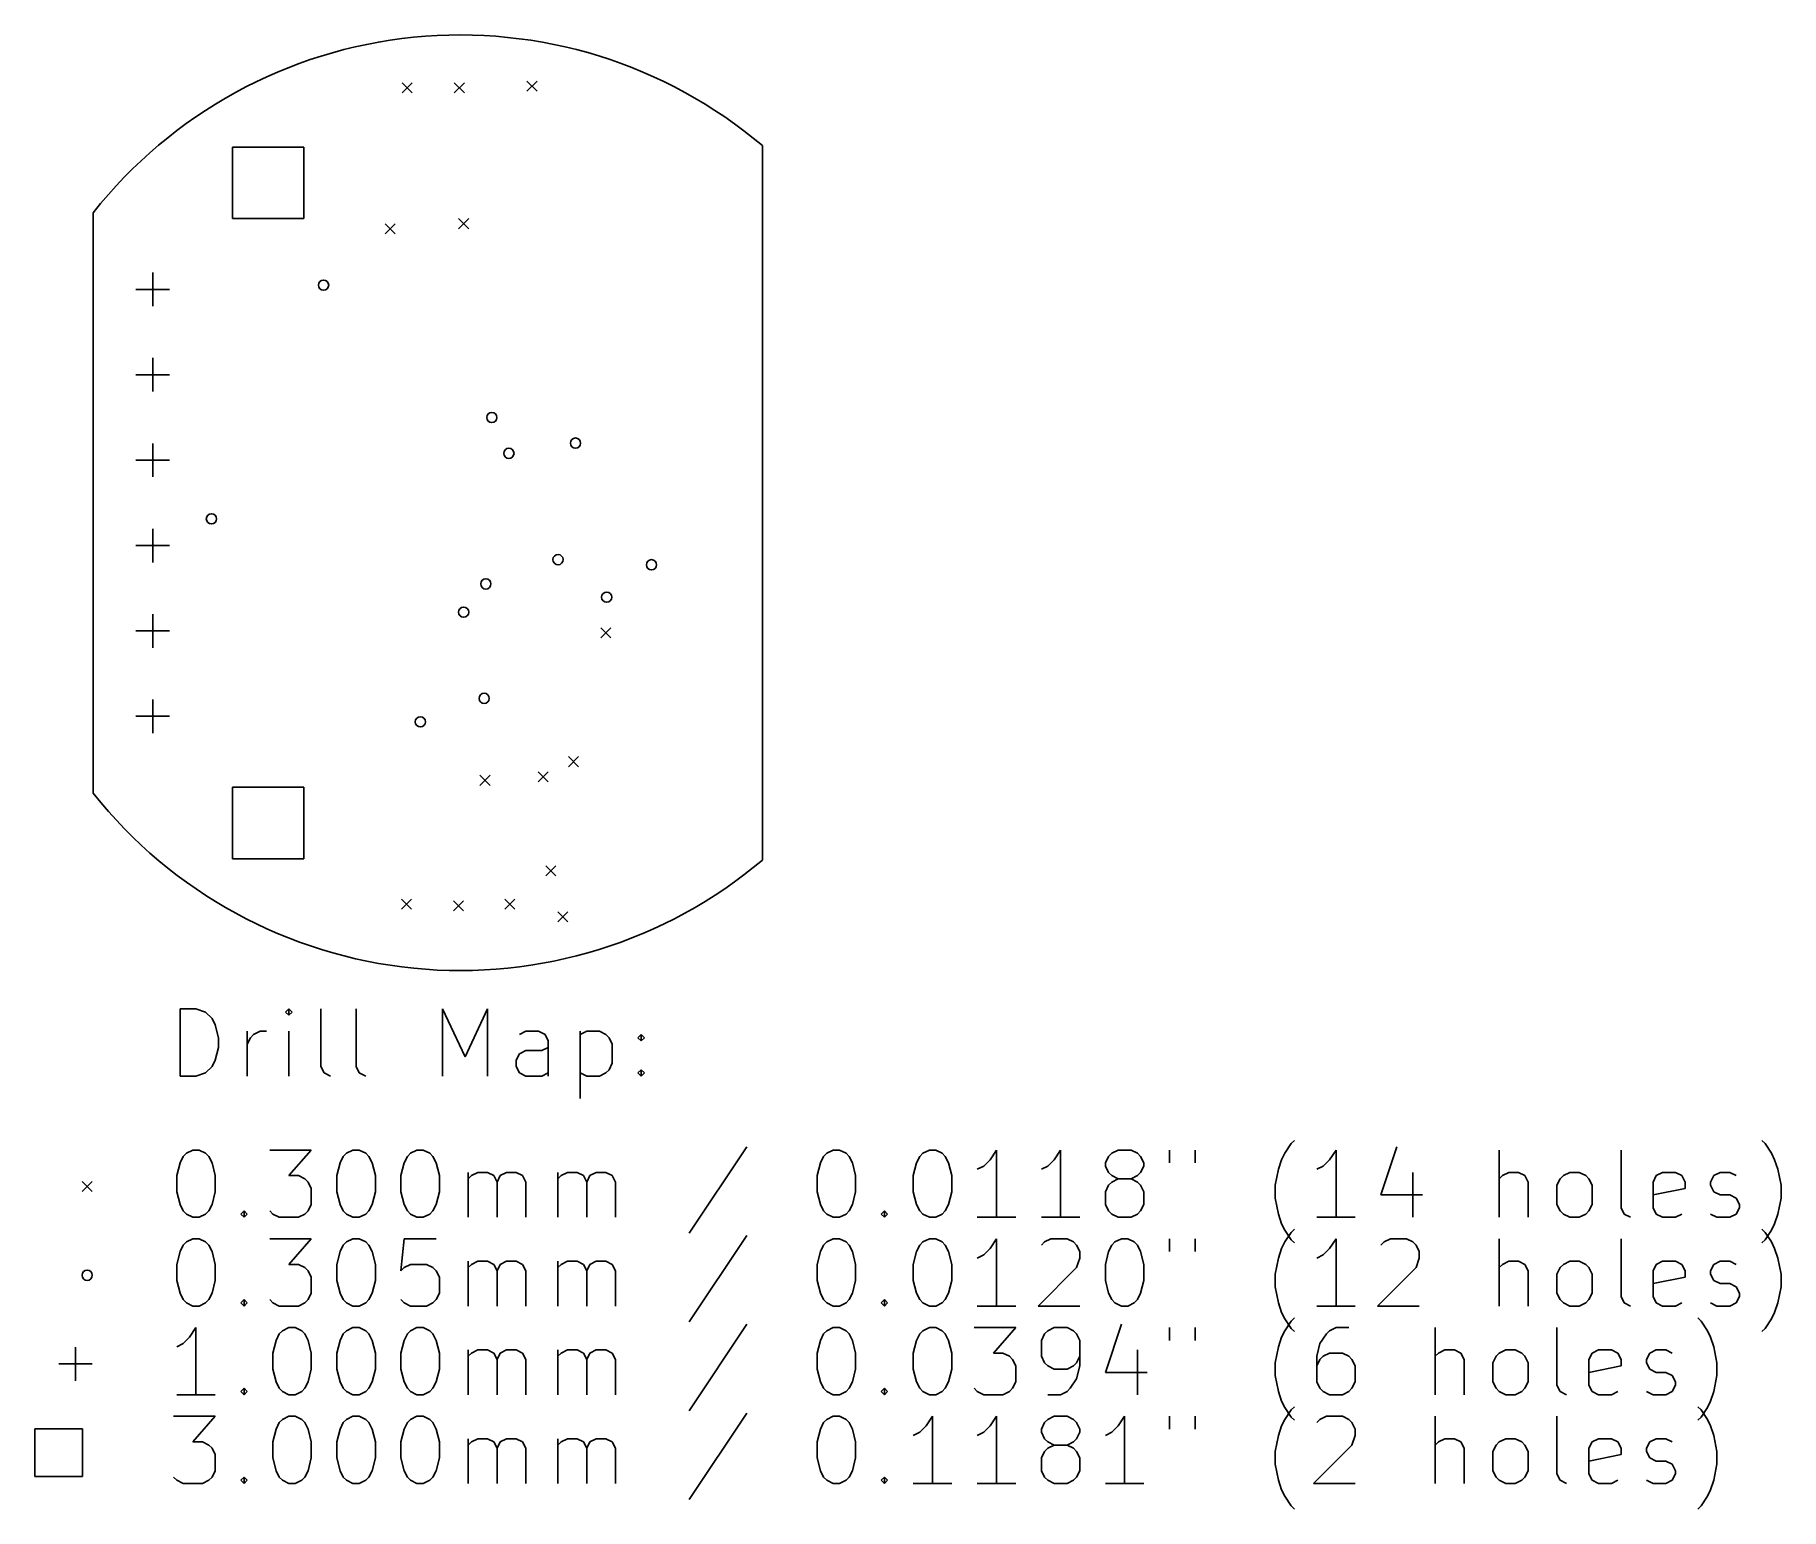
# Model space of a CAD drawing. Extents: x 8.58 to 10.62, y -6.04 to -4.32.
import ezdxf

# ---------------------------------------------------------------- set-up
doc = ezdxf.new("R2010")
doc.units = 0
doc.header["$MEASUREMENT"] = 0
doc.layers.add('BLACK', color=7, linetype='CONTINUOUS')

msp = doc.modelspace()

# ---------------------------------------------------------------- linework, layer by layer
at = {"layer": 'BLACK', "linetype": 'CONTINUOUS'}
for p, q in [((9.0091, -4.3731), (9.0209, -4.3849)), ((9.0209, -4.3731), (9.0091, -4.3849)), ((9.0701, -4.3731), (9.0819, -4.3849)), ((9.0819, -4.3731), (9.0701, -4.3849)), ((9.1551, -4.3711), (9.1669, -4.3829)), ((9.1669, -4.3711), (9.1551, -4.3829)), ((8.8938, -4.4482), (8.8102, -4.4482)), ((8.8102, -4.4482), (8.8102, -4.5318)), ((8.8938, -4.5318), (8.8938, -4.4482)), ((9.4308, -4.4465), (9.4308, -5.2835)), ((8.6472, -4.5252), (8.6473, -5.2052)), ((8.8102, -4.5318), (8.8938, -4.5318)), ((8.9891, -4.5381), (9.0009, -4.5499)), ((9.0009, -4.5381), (8.9891, -4.5499)), ((9.0751, -4.5321), (9.0869, -4.5439)), ((9.0869, -4.5321), (9.0751, -4.5439)), ((8.717, -4.5953), (8.717, -4.6347)), ((8.6973, -4.615), (8.7367, -4.615)), ((8.717, -4.6953), (8.717, -4.7347)), ((8.6973, -4.715), (8.7367, -4.715)), ((8.717, -4.7953), (8.717, -4.8347)), ((8.6973, -4.815), (8.7367, -4.815)), ((8.717, -4.8953), (8.717, -4.9347)), ((8.6973, -4.915), (8.7367, -4.915)), ((8.717, -4.9953), (8.717, -5.0347)), ((8.6973, -5.015), (8.7367, -5.015)), ((9.2415, -5.0115), (9.2533, -5.0233)), ((9.2533, -5.0115), (9.2415, -5.0233)), ((8.717, -5.0953), (8.717, -5.1347)), ((8.6973, -5.115), (8.7367, -5.115)), ((9.2037, -5.1623), (9.2155, -5.1741)), ((9.2155, -5.1623), (9.2037, -5.1741)), ((9.1001, -5.1841), (9.1119, -5.1959)), ((9.1119, -5.1841), (9.1001, -5.1959)), ((9.1681, -5.1801), (9.1799, -5.1919)), ((9.1799, -5.1801), (9.1681, -5.1919)), ((8.8938, -5.1982), (8.8102, -5.1982)), ((8.8102, -5.1982), (8.8102, -5.2818)), ((8.8938, -5.2818), (8.8938, -5.1982)), ((8.8102, -5.2818), (8.8938, -5.2818)), ((9.1771, -5.2901), (9.1889, -5.3019)), ((9.1889, -5.2901), (9.1771, -5.3019)), ((9.0081, -5.3291), (9.0199, -5.3409)), ((9.0199, -5.3291), (9.0081, -5.3409)), ((9.0691, -5.3311), (9.0809, -5.3429)), ((9.0809, -5.3311), (9.0691, -5.3429)), ((9.1291, -5.3291), (9.1409, -5.3409)), ((9.1409, -5.3291), (9.1291, -5.3409)), ((9.1911, -5.3441), (9.2029, -5.3559)), ((9.2029, -5.3441), (9.1911, -5.3559)), ((8.7489, -5.5365), (8.7489, -5.4578)), ((8.7489, -5.4578), (8.7676, -5.4578)), ((8.7676, -5.4578), (8.7789, -5.4615)), ((8.8764, -5.4578), (8.8726, -5.4615)), ((8.8801, -5.4615), (8.8764, -5.4578)), ((8.8764, -5.4578), (8.8764, -5.4653)), ((8.9139, -5.5253), (8.9139, -5.4578)), ((8.9551, -5.5253), (8.9551, -5.4578)), ((9.0563, -5.5365), (9.0563, -5.4578)), ((9.0563, -5.4578), (9.0826, -5.514)), ((9.0826, -5.514), (9.1088, -5.4578)), ((9.1088, -5.4578), (9.1088, -5.5365)), ((8.7789, -5.4615), (8.7864, -5.469)), ((8.7864, -5.469), (8.7901, -5.4765)), ((8.7901, -5.4765), (8.7939, -5.4915)), ((8.8726, -5.4615), (8.8764, -5.4653)), ((8.8764, -5.4653), (8.8801, -5.4615)), ((8.7939, -5.4915), (8.7939, -5.5028)), ((8.8276, -5.5365), (8.8276, -5.484)), ((8.8276, -5.499), (8.8314, -5.4915)), ((8.8314, -5.4915), (8.8351, -5.4878)), ((8.8351, -5.4878), (8.8426, -5.484)), ((8.8426, -5.484), (8.8501, -5.484)), ((8.8764, -5.5365), (8.8764, -5.484)), ((9.1538, -5.484), (9.1463, -5.4878)), ((9.1688, -5.484), (9.1538, -5.484)), ((9.1763, -5.4878), (9.1688, -5.484)), ((9.1801, -5.4953), (9.1763, -5.4878)), ((9.1801, -5.5365), (9.1801, -5.4953)), ((9.2176, -5.484), (9.2176, -5.5628)), ((9.2176, -5.4878), (9.2251, -5.484)), ((9.2251, -5.484), (9.2401, -5.484)), ((9.2401, -5.484), (9.2476, -5.4878)), ((9.2476, -5.4878), (9.2513, -5.4915)), ((9.2513, -5.4915), (9.2551, -5.499)), ((9.2551, -5.499), (9.2551, -5.5215)), ((9.2851, -5.4915), (9.2888, -5.4878)), ((9.2888, -5.4953), (9.2851, -5.4915)), ((9.2888, -5.4878), (9.2926, -5.4915)), ((9.2888, -5.4878), (9.2888, -5.4953)), ((9.2926, -5.4915), (9.2888, -5.4953)), ((8.7901, -5.5178), (8.7864, -5.5253)), ((8.7939, -5.5028), (8.7901, -5.5178)), ((9.1426, -5.5178), (9.1463, -5.5103)), ((9.1426, -5.5253), (9.1426, -5.5178)), ((9.1463, -5.5103), (9.1538, -5.5065)), ((9.1538, -5.5065), (9.1726, -5.5065)), ((9.1726, -5.5065), (9.1801, -5.5028)), ((8.7676, -5.5365), (8.7489, -5.5365)), ((8.7789, -5.5328), (8.7676, -5.5365)), ((8.7864, -5.5253), (8.7789, -5.5328)), ((8.9176, -5.5328), (8.9139, -5.5253)), ((8.9251, -5.5365), (8.9176, -5.5328)), ((8.9588, -5.5328), (8.9551, -5.5253)), ((8.9663, -5.5365), (8.9588, -5.5328)), ((9.1463, -5.5328), (9.1426, -5.5253)), ((9.1538, -5.5365), (9.1463, -5.5328)), ((9.1726, -5.5365), (9.1538, -5.5365)), ((9.1801, -5.5328), (9.1726, -5.5365)), ((9.2251, -5.5365), (9.2176, -5.5328)), ((9.2401, -5.5365), (9.2251, -5.5365)), ((9.2476, -5.5328), (9.2401, -5.5365)), ((9.2513, -5.529), (9.2476, -5.5328)), ((9.2551, -5.5215), (9.2513, -5.529)), ((9.2851, -5.5328), (9.2888, -5.529)), ((9.2888, -5.5365), (9.2851, -5.5328)), ((9.2888, -5.529), (9.2926, -5.5328)), ((9.2888, -5.529), (9.2888, -5.5365)), ((9.2926, -5.5328), (9.2888, -5.5365)), ((9.4125, -5.6194), (9.345, -5.7206)), ((10.0425, -5.6269), (10.05, -5.6156)), ((10.05, -5.6156), (10.0537, -5.6119)), ((10.1737, -5.6194), (10.1549, -5.6756)), ((10.6049, -5.6156), (10.6011, -5.6119)), ((10.6124, -5.6269), (10.6049, -5.6156)), ((8.7451, -5.6531), (8.7489, -5.6381)), ((8.7489, -5.6381), (8.7526, -5.6306)), ((8.7526, -5.6306), (8.7564, -5.6269)), ((8.7564, -5.6269), (8.7639, -5.6231)), ((8.7639, -5.6231), (8.7714, -5.6231)), ((8.7714, -5.6231), (8.7789, -5.6269)), ((8.7789, -5.6269), (8.7826, -5.6306)), ((8.7826, -5.6306), (8.7864, -5.6381)), ((8.7864, -5.6381), (8.7901, -5.6531)), ((8.8539, -5.6231), (8.9026, -5.6231)), ((8.9026, -5.6231), (8.8764, -5.6531)), ((8.9326, -5.6531), (8.9364, -5.6381)), ((8.9364, -5.6381), (8.9401, -5.6306)), ((8.9401, -5.6306), (8.9438, -5.6269)), ((8.9438, -5.6269), (8.9513, -5.6231)), ((8.9513, -5.6231), (8.9588, -5.6231)), ((8.9588, -5.6231), (8.9663, -5.6269)), ((8.9663, -5.6269), (8.9701, -5.6306)), ((8.9701, -5.6306), (8.9738, -5.6381)), ((8.9738, -5.6381), (8.9776, -5.6531)), ((9.0076, -5.6531), (9.0113, -5.6381)), ((9.0113, -5.6381), (9.0151, -5.6306)), ((9.0151, -5.6306), (9.0188, -5.6269)), ((9.0188, -5.6269), (9.0263, -5.6231)), ((9.0263, -5.6231), (9.0338, -5.6231)), ((9.0338, -5.6231), (9.0413, -5.6269)), ((9.0413, -5.6269), (9.0451, -5.6306)), ((9.0451, -5.6306), (9.0488, -5.6381)), ((9.0488, -5.6381), (9.0526, -5.6531)), ((9.495, -5.6531), (9.4988, -5.6381)), ((9.4988, -5.6381), (9.5025, -5.6306)), ((9.5025, -5.6306), (9.5063, -5.6269)), ((9.5063, -5.6269), (9.5138, -5.6231)), ((9.5138, -5.6231), (9.5213, -5.6231)), ((9.5213, -5.6231), (9.5288, -5.6269)), ((9.5288, -5.6269), (9.5325, -5.6306)), ((9.5325, -5.6306), (9.5363, -5.6381)), ((9.5363, -5.6381), (9.54, -5.6531)), ((9.6075, -5.6531), (9.6113, -5.6381)), ((9.6113, -5.6381), (9.615, -5.6306)), ((9.615, -5.6306), (9.6188, -5.6269)), ((9.6188, -5.6269), (9.6263, -5.6231)), ((9.6263, -5.6231), (9.6338, -5.6231)), ((9.6338, -5.6231), (9.6413, -5.6269)), ((9.6413, -5.6269), (9.645, -5.6306)), ((9.645, -5.6306), (9.6488, -5.6381)), ((9.6488, -5.6381), (9.6525, -5.6531)), ((9.69, -5.6419), (9.6825, -5.6456)), ((9.6975, -5.6344), (9.69, -5.6419)), ((9.705, -5.6231), (9.6975, -5.6344)), ((9.705, -5.7019), (9.705, -5.6231)), ((9.765, -5.6419), (9.7575, -5.6456)), ((9.7725, -5.6344), (9.765, -5.6419)), ((9.78, -5.6231), (9.7725, -5.6344)), ((9.78, -5.7019), (9.78, -5.6231)), ((9.8325, -5.6381), (9.8362, -5.6306)), ((9.8325, -5.6419), (9.8325, -5.6381)), ((9.8362, -5.6494), (9.8325, -5.6419)), ((9.8362, -5.6306), (9.84, -5.6269)), ((9.84, -5.6269), (9.8475, -5.6231)), ((9.8475, -5.6231), (9.8625, -5.6231)), ((9.8625, -5.6231), (9.87, -5.6269)), ((9.87, -5.6269), (9.8737, -5.6306)), ((9.8737, -5.6306), (9.8775, -5.6381)), ((9.8775, -5.6419), (9.8737, -5.6494)), ((9.8775, -5.6381), (9.8775, -5.6419)), ((9.9075, -5.6231), (9.9075, -5.6381)), ((9.9375, -5.6231), (9.9375, -5.6381)), ((10.035, -5.6456), (10.0387, -5.6344)), ((10.0387, -5.6344), (10.0425, -5.6269)), ((10.0875, -5.6419), (10.08, -5.6456)), ((10.095, -5.6344), (10.0875, -5.6419)), ((10.1025, -5.6231), (10.095, -5.6344)), ((10.1025, -5.7019), (10.1025, -5.6231)), ((10.2937, -5.7019), (10.2937, -5.6231)), ((10.4362, -5.6906), (10.4362, -5.6231)), ((10.6161, -5.6344), (10.6124, -5.6269)), ((10.6199, -5.6456), (10.6161, -5.6344)), ((8.6344, -5.6599), (8.6462, -5.6717)), ((8.6462, -5.6599), (8.6344, -5.6717)), ((8.7451, -5.6719), (8.7451, -5.6531)), ((8.7901, -5.6531), (8.7901, -5.6719)), ((8.8764, -5.6531), (8.8876, -5.6531)), ((8.8876, -5.6531), (8.8951, -5.6569)), ((8.8951, -5.6569), (8.8989, -5.6606)), ((8.8989, -5.6606), (8.9026, -5.6681)), ((8.9326, -5.6719), (8.9326, -5.6531)), ((8.9776, -5.6531), (8.9776, -5.6719)), ((9.0076, -5.6719), (9.0076, -5.6531)), ((9.0526, -5.6531), (9.0526, -5.6719)), ((9.0863, -5.7019), (9.0863, -5.6494)), ((9.0863, -5.6569), (9.0901, -5.6531)), ((9.0901, -5.6531), (9.0976, -5.6494)), ((9.0976, -5.6494), (9.1088, -5.6494)), ((9.1088, -5.6494), (9.1163, -5.6531)), ((9.1163, -5.6531), (9.1201, -5.6606)), ((9.1201, -5.6606), (9.1238, -5.6531)), ((9.1201, -5.6606), (9.1201, -5.7019)), ((9.1238, -5.6531), (9.1313, -5.6494)), ((9.1313, -5.6494), (9.1426, -5.6494)), ((9.1426, -5.6494), (9.1501, -5.6531)), ((9.1501, -5.6531), (9.1538, -5.6606)), ((9.1538, -5.6606), (9.1538, -5.7019)), ((9.1913, -5.7019), (9.1913, -5.6494)), ((9.1913, -5.6569), (9.1951, -5.6531)), ((9.1951, -5.6531), (9.2026, -5.6494)), ((9.2026, -5.6494), (9.2138, -5.6494)), ((9.2138, -5.6494), (9.2213, -5.6531)), ((9.2213, -5.6531), (9.2251, -5.6606)), ((9.2251, -5.6606), (9.2288, -5.6531)), ((9.2251, -5.6606), (9.2251, -5.7019)), ((9.2288, -5.6531), (9.2363, -5.6494)), ((9.2363, -5.6494), (9.2476, -5.6494)), ((9.2476, -5.6494), (9.2551, -5.6531)), ((9.2551, -5.6531), (9.2588, -5.6606)), ((9.2588, -5.6606), (9.2588, -5.7019)), ((9.495, -5.6719), (9.495, -5.6531)), ((9.54, -5.6531), (9.54, -5.6719)), ((9.6075, -5.6719), (9.6075, -5.6531)), ((9.6525, -5.6531), (9.6525, -5.6719)), ((9.84, -5.6531), (9.8362, -5.6494)), ((9.84, -5.6606), (9.8362, -5.6644)), ((9.8475, -5.6569), (9.84, -5.6531)), ((9.8475, -5.6569), (9.84, -5.6606)), ((9.8625, -5.6569), (9.8475, -5.6569)), ((9.87, -5.6531), (9.8625, -5.6569)), ((9.87, -5.6606), (9.8625, -5.6569)), ((9.8737, -5.6494), (9.87, -5.6531)), ((9.8737, -5.6644), (9.87, -5.6606)), ((10.0312, -5.6644), (10.035, -5.6456)), ((10.1924, -5.6494), (10.1924, -5.7019)), ((10.2974, -5.6531), (10.2937, -5.6569)), ((10.3049, -5.6494), (10.2974, -5.6531)), ((10.3162, -5.6494), (10.3049, -5.6494)), ((10.3237, -5.6531), (10.3162, -5.6494)), ((10.3274, -5.6606), (10.3237, -5.6531)), ((10.3274, -5.7019), (10.3274, -5.6606)), ((10.3612, -5.6644), (10.3649, -5.6569)), ((10.3649, -5.6569), (10.3687, -5.6531)), ((10.3687, -5.6531), (10.3762, -5.6494)), ((10.3762, -5.6494), (10.3874, -5.6494)), ((10.3874, -5.6494), (10.3949, -5.6531)), ((10.3949, -5.6531), (10.3987, -5.6569)), ((10.3987, -5.6569), (10.4024, -5.6644)), ((10.4737, -5.6606), (10.4774, -5.6531)), ((10.4737, -5.6906), (10.4737, -5.6606)), ((10.4774, -5.6531), (10.4849, -5.6494)), ((10.4849, -5.6494), (10.4999, -5.6494)), ((10.4999, -5.6494), (10.5074, -5.6531)), ((10.5074, -5.6531), (10.5112, -5.6606)), ((10.5112, -5.6606), (10.5112, -5.6681)), ((10.5411, -5.6606), (10.5449, -5.6531)), ((10.5411, -5.6644), (10.5411, -5.6606)), ((10.5449, -5.6531), (10.5524, -5.6494)), ((10.5524, -5.6494), (10.5636, -5.6494)), ((10.5636, -5.6494), (10.5711, -5.6531)), ((10.6236, -5.6644), (10.6199, -5.6456)), ((8.7489, -5.6869), (8.7451, -5.6719)), ((8.7901, -5.6719), (8.7864, -5.6869)), ((8.9026, -5.6681), (8.9026, -5.6869)), ((8.9364, -5.6869), (8.9326, -5.6719)), ((8.9776, -5.6719), (8.9738, -5.6869)), ((9.0113, -5.6869), (9.0076, -5.6719)), ((9.0526, -5.6719), (9.0488, -5.6869)), ((9.4988, -5.6869), (9.495, -5.6719)), ((9.54, -5.6719), (9.5363, -5.6869)), ((9.6113, -5.6869), (9.6075, -5.6719)), ((9.6525, -5.6719), (9.6488, -5.6869)), ((9.8362, -5.6644), (9.8325, -5.6719)), ((9.8325, -5.6719), (9.8325, -5.6869)), ((9.8775, -5.6719), (9.8737, -5.6644)), ((9.8775, -5.6869), (9.8775, -5.6719)), ((10.0312, -5.6794), (10.0312, -5.6644)), ((10.035, -5.6981), (10.0312, -5.6794)), ((10.1549, -5.6756), (10.2037, -5.6756)), ((10.3612, -5.6869), (10.3612, -5.6644)), ((10.4024, -5.6644), (10.4024, -5.6869)), ((10.5112, -5.6681), (10.4737, -5.6756)), ((10.5449, -5.6719), (10.5411, -5.6644)), ((10.5524, -5.6756), (10.5449, -5.6719)), ((10.5636, -5.6756), (10.5524, -5.6756)), ((10.5711, -5.6794), (10.5636, -5.6756)), ((10.5749, -5.6869), (10.5711, -5.6794)), ((10.6199, -5.6981), (10.6236, -5.6794)), ((10.6236, -5.6794), (10.6236, -5.6644)), ((8.7526, -5.6944), (8.7489, -5.6869)), ((8.7564, -5.6981), (8.7526, -5.6944)), ((8.7639, -5.7019), (8.7564, -5.6981)), ((8.7714, -5.7019), (8.7639, -5.7019)), ((8.7789, -5.6981), (8.7714, -5.7019)), ((8.7826, -5.6944), (8.7789, -5.6981)), ((8.7864, -5.6869), (8.7826, -5.6944)), ((8.8201, -5.6981), (8.8239, -5.6944)), ((8.8239, -5.7019), (8.8201, -5.6981)), ((8.8239, -5.6944), (8.8276, -5.6981)), ((8.8239, -5.6944), (8.8239, -5.7019)), ((8.8276, -5.6981), (8.8239, -5.7019)), ((8.8576, -5.6981), (8.8539, -5.6944)), ((8.8651, -5.7019), (8.8576, -5.6981)), ((8.8876, -5.7019), (8.8651, -5.7019)), ((8.8951, -5.6981), (8.8876, -5.7019)), ((8.8989, -5.6944), (8.8951, -5.6981)), ((8.9026, -5.6869), (8.8989, -5.6944)), ((8.9401, -5.6944), (8.9364, -5.6869)), ((8.9438, -5.6981), (8.9401, -5.6944)), ((8.9513, -5.7019), (8.9438, -5.6981)), ((8.9588, -5.7019), (8.9513, -5.7019)), ((8.9663, -5.6981), (8.9588, -5.7019)), ((8.9701, -5.6944), (8.9663, -5.6981)), ((8.9738, -5.6869), (8.9701, -5.6944)), ((9.0151, -5.6944), (9.0113, -5.6869)), ((9.0188, -5.6981), (9.0151, -5.6944)), ((9.0263, -5.7019), (9.0188, -5.6981)), ((9.0338, -5.7019), (9.0263, -5.7019)), ((9.0413, -5.6981), (9.0338, -5.7019)), ((9.0451, -5.6944), (9.0413, -5.6981)), ((9.0488, -5.6869), (9.0451, -5.6944)), ((9.5025, -5.6944), (9.4988, -5.6869)), ((9.5063, -5.6981), (9.5025, -5.6944)), ((9.5138, -5.7019), (9.5063, -5.6981)), ((9.5213, -5.7019), (9.5138, -5.7019)), ((9.5288, -5.6981), (9.5213, -5.7019)), ((9.5325, -5.6944), (9.5288, -5.6981)), ((9.5363, -5.6869), (9.5325, -5.6944)), ((9.57, -5.6981), (9.5738, -5.6944)), ((9.5738, -5.7019), (9.57, -5.6981)), ((9.5738, -5.6944), (9.5775, -5.6981)), ((9.5738, -5.6944), (9.5738, -5.7019)), ((9.5775, -5.6981), (9.5738, -5.7019)), ((9.615, -5.6944), (9.6113, -5.6869)), ((9.6188, -5.6981), (9.615, -5.6944)), ((9.6263, -5.7019), (9.6188, -5.6981)), ((9.6338, -5.7019), (9.6263, -5.7019)), ((9.6413, -5.6981), (9.6338, -5.7019)), ((9.645, -5.6944), (9.6413, -5.6981)), ((9.6488, -5.6869), (9.645, -5.6944)), ((9.7275, -5.7019), (9.6825, -5.7019)), ((9.8025, -5.7019), (9.7575, -5.7019)), ((9.8325, -5.6869), (9.8362, -5.6944)), ((9.8362, -5.6944), (9.84, -5.6981)), ((9.84, -5.6981), (9.8475, -5.7019)), ((9.8475, -5.7019), (9.8625, -5.7019)), ((9.8625, -5.7019), (9.87, -5.6981)), ((9.87, -5.6981), (9.8737, -5.6944)), ((9.8737, -5.6944), (9.8775, -5.6869)), ((10.0387, -5.7094), (10.035, -5.6981)), ((10.125, -5.7019), (10.08, -5.7019)), ((10.3649, -5.6944), (10.3612, -5.6869)), ((10.3687, -5.6981), (10.3649, -5.6944)), ((10.3762, -5.7019), (10.3687, -5.6981)), ((10.3874, -5.7019), (10.3762, -5.7019)), ((10.3949, -5.6981), (10.3874, -5.7019)), ((10.3987, -5.6944), (10.3949, -5.6981)), ((10.4024, -5.6869), (10.3987, -5.6944)), ((10.4399, -5.6981), (10.4362, -5.6906)), ((10.4474, -5.7019), (10.4399, -5.6981)), ((10.4774, -5.6981), (10.4737, -5.6906)), ((10.4849, -5.7019), (10.4774, -5.6981)), ((10.4999, -5.7019), (10.4849, -5.7019)), ((10.5074, -5.6981), (10.4999, -5.7019)), ((10.5411, -5.6981), (10.5486, -5.7019)), ((10.5486, -5.7019), (10.5636, -5.7019)), ((10.5636, -5.7019), (10.5711, -5.6981)), ((10.5711, -5.6981), (10.5749, -5.6906)), ((10.5749, -5.6906), (10.5749, -5.6869)), ((10.6161, -5.7094), (10.6199, -5.6981)), ((9.4125, -5.7233), (9.345, -5.8245)), ((10.0425, -5.7169), (10.0387, -5.7094)), ((10.05, -5.7281), (10.0425, -5.7169)), ((10.0425, -5.7308), (10.05, -5.7196)), ((10.05, -5.7196), (10.0537, -5.7158)), ((10.6049, -5.7196), (10.6011, -5.7158)), ((10.6049, -5.7281), (10.6124, -5.7169)), ((10.6124, -5.7308), (10.6049, -5.7196)), ((10.6124, -5.7169), (10.6161, -5.7094)), ((8.7451, -5.7571), (8.7489, -5.7421)), ((8.7489, -5.7421), (8.7526, -5.7346)), ((8.7526, -5.7346), (8.7564, -5.7308)), ((8.7564, -5.7308), (8.7639, -5.7271)), ((8.7639, -5.7271), (8.7714, -5.7271)), ((8.7714, -5.7271), (8.7789, -5.7308)), ((8.7789, -5.7308), (8.7826, -5.7346)), ((8.7826, -5.7346), (8.7864, -5.7421)), ((8.7864, -5.7421), (8.7901, -5.7571)), ((8.8539, -5.7271), (8.9026, -5.7271)), ((8.9026, -5.7271), (8.8764, -5.7571)), ((8.9326, -5.7571), (8.9364, -5.7421)), ((8.9364, -5.7421), (8.9401, -5.7346)), ((8.9401, -5.7346), (8.9438, -5.7308)), ((8.9438, -5.7308), (8.9513, -5.7271)), ((8.9513, -5.7271), (8.9588, -5.7271)), ((8.9588, -5.7271), (8.9663, -5.7308)), ((8.9663, -5.7308), (8.9701, -5.7346)), ((8.9701, -5.7346), (8.9738, -5.7421)), ((8.9738, -5.7421), (8.9776, -5.7571)), ((9.0113, -5.7271), (9.0076, -5.7646)), ((9.0488, -5.7271), (9.0113, -5.7271)), ((9.495, -5.7571), (9.4988, -5.7421)), ((9.4988, -5.7421), (9.5025, -5.7346)), ((9.5025, -5.7346), (9.5063, -5.7308)), ((9.5063, -5.7308), (9.5138, -5.7271)), ((9.5138, -5.7271), (9.5213, -5.7271)), ((9.5213, -5.7271), (9.5288, -5.7308)), ((9.5288, -5.7308), (9.5325, -5.7346)), ((9.5325, -5.7346), (9.5363, -5.7421)), ((9.5363, -5.7421), (9.54, -5.7571)), ((9.6075, -5.7571), (9.6113, -5.7421)), ((9.6113, -5.7421), (9.615, -5.7346)), ((9.615, -5.7346), (9.6188, -5.7308)), ((9.6188, -5.7308), (9.6263, -5.7271)), ((9.6263, -5.7271), (9.6338, -5.7271)), ((9.6338, -5.7271), (9.6413, -5.7308)), ((9.6413, -5.7308), (9.645, -5.7346)), ((9.645, -5.7346), (9.6488, -5.7421)), ((9.6488, -5.7421), (9.6525, -5.7571)), ((9.6975, -5.7383), (9.69, -5.7458)), ((9.705, -5.7271), (9.6975, -5.7383)), ((9.705, -5.8058), (9.705, -5.7271)), ((9.7575, -5.7346), (9.7612, -5.7308)), ((9.7612, -5.7308), (9.7687, -5.7271)), ((9.7687, -5.7271), (9.7875, -5.7271)), ((9.7875, -5.7271), (9.795, -5.7308)), ((9.795, -5.7308), (9.7987, -5.7346)), ((9.7987, -5.7346), (9.8025, -5.7421)), ((9.8025, -5.7421), (9.8025, -5.7496)), ((9.8325, -5.7571), (9.8362, -5.7421)), ((9.8362, -5.7421), (9.84, -5.7346)), ((9.84, -5.7346), (9.8437, -5.7308)), ((9.8437, -5.7308), (9.8512, -5.7271)), ((9.8512, -5.7271), (9.8587, -5.7271)), ((9.8587, -5.7271), (9.8662, -5.7308)), ((9.8662, -5.7308), (9.87, -5.7346)), ((9.87, -5.7346), (9.8737, -5.7421)), ((9.8737, -5.7421), (9.8775, -5.7571)), ((9.9075, -5.7271), (9.9075, -5.7421)), ((9.9375, -5.7271), (9.9375, -5.7421)), ((10.035, -5.7496), (10.0387, -5.7383)), ((10.0387, -5.7383), (10.0425, -5.7308)), ((10.0537, -5.7319), (10.05, -5.7281)), ((10.095, -5.7383), (10.0875, -5.7458)), ((10.1025, -5.7271), (10.095, -5.7383)), ((10.1025, -5.8058), (10.1025, -5.7271)), ((10.1549, -5.7346), (10.1587, -5.7308)), ((10.1587, -5.7308), (10.1662, -5.7271)), ((10.1662, -5.7271), (10.1849, -5.7271)), ((10.1849, -5.7271), (10.1924, -5.7308)), ((10.1924, -5.7308), (10.1962, -5.7346)), ((10.1962, -5.7346), (10.1999, -5.7421)), ((10.1999, -5.7421), (10.1999, -5.7496)), ((10.2937, -5.8058), (10.2937, -5.7271)), ((10.4362, -5.7945), (10.4362, -5.7271)), ((10.6011, -5.7319), (10.6049, -5.7281)), ((10.6161, -5.7383), (10.6124, -5.7308)), ((10.6199, -5.7496), (10.6161, -5.7383)), ((8.7451, -5.7758), (8.7451, -5.7571)), ((8.7901, -5.7571), (8.7901, -5.7758)), ((8.8764, -5.7571), (8.8876, -5.7571)), ((8.8876, -5.7571), (8.8951, -5.7608)), ((8.8951, -5.7608), (8.8989, -5.7646)), ((8.8989, -5.7646), (8.9026, -5.7721)), ((8.9326, -5.7758), (8.9326, -5.7571)), ((8.9776, -5.7571), (8.9776, -5.7758)), ((9.0076, -5.7646), (9.0113, -5.7608)), ((9.0113, -5.7608), (9.0188, -5.7571)), ((9.0188, -5.7571), (9.0376, -5.7571)), ((9.0376, -5.7571), (9.0451, -5.7608)), ((9.0451, -5.7608), (9.0488, -5.7646)), ((9.0488, -5.7646), (9.0526, -5.7721)), ((9.0863, -5.8058), (9.0863, -5.7533)), ((9.0863, -5.7608), (9.0901, -5.7571)), ((9.0901, -5.7571), (9.0976, -5.7533)), ((9.0976, -5.7533), (9.1088, -5.7533)), ((9.1088, -5.7533), (9.1163, -5.7571)), ((9.1163, -5.7571), (9.1201, -5.7646)), ((9.1201, -5.7646), (9.1238, -5.7571)), ((9.1201, -5.7646), (9.1201, -5.8058)), ((9.1238, -5.7571), (9.1313, -5.7533)), ((9.1313, -5.7533), (9.1426, -5.7533)), ((9.1426, -5.7533), (9.1501, -5.7571)), ((9.1501, -5.7571), (9.1538, -5.7646)), ((9.1538, -5.7646), (9.1538, -5.8058)), ((9.1913, -5.8058), (9.1913, -5.7533)), ((9.1913, -5.7608), (9.1951, -5.7571)), ((9.1951, -5.7571), (9.2026, -5.7533)), ((9.2026, -5.7533), (9.2138, -5.7533)), ((9.2138, -5.7533), (9.2213, -5.7571)), ((9.2213, -5.7571), (9.2251, -5.7646)), ((9.2251, -5.7646), (9.2288, -5.7571)), ((9.2251, -5.7646), (9.2251, -5.8058)), ((9.2288, -5.7571), (9.2363, -5.7533)), ((9.2363, -5.7533), (9.2476, -5.7533)), ((9.2476, -5.7533), (9.2551, -5.7571)), ((9.2551, -5.7571), (9.2588, -5.7646)), ((9.2588, -5.7646), (9.2588, -5.8058)), ((9.495, -5.7758), (9.495, -5.7571)), ((9.54, -5.7571), (9.54, -5.7758)), ((9.6075, -5.7758), (9.6075, -5.7571)), ((9.6525, -5.7571), (9.6525, -5.7758)), ((9.69, -5.7458), (9.6825, -5.7496)), ((9.7987, -5.7608), (9.7537, -5.8058)), ((9.8025, -5.7496), (9.7987, -5.7608)), ((9.8325, -5.7758), (9.8325, -5.7571)), ((9.8775, -5.7571), (9.8775, -5.7758)), ((10.0312, -5.7683), (10.035, -5.7496)), ((10.0875, -5.7458), (10.08, -5.7496)), ((10.1962, -5.7608), (10.1512, -5.8058)), ((10.1999, -5.7496), (10.1962, -5.7608)), ((10.2974, -5.7571), (10.2937, -5.7608)), ((10.3049, -5.7533), (10.2974, -5.7571)), ((10.3162, -5.7533), (10.3049, -5.7533)), ((10.3237, -5.7571), (10.3162, -5.7533)), ((10.3274, -5.7646), (10.3237, -5.7571)), ((10.3274, -5.8058), (10.3274, -5.7646)), ((10.3612, -5.7683), (10.3649, -5.7608)), ((10.3649, -5.7608), (10.3687, -5.7571)), ((10.3687, -5.7571), (10.3762, -5.7533)), ((10.3762, -5.7533), (10.3874, -5.7533)), ((10.3874, -5.7533), (10.3949, -5.7571)), ((10.3949, -5.7571), (10.3987, -5.7608)), ((10.3987, -5.7608), (10.4024, -5.7683)), ((10.4737, -5.7646), (10.4774, -5.7571)), ((10.4737, -5.7945), (10.4737, -5.7646)), ((10.4774, -5.7571), (10.4849, -5.7533)), ((10.4849, -5.7533), (10.4999, -5.7533)), ((10.4999, -5.7533), (10.5074, -5.7571)), ((10.5074, -5.7571), (10.5112, -5.7646)), ((10.5112, -5.7646), (10.5112, -5.7721)), ((10.5411, -5.7646), (10.5449, -5.7571)), ((10.5411, -5.7683), (10.5411, -5.7646)), ((10.5449, -5.7571), (10.5524, -5.7533)), ((10.5524, -5.7533), (10.5636, -5.7533)), ((10.5636, -5.7533), (10.5711, -5.7571)), ((10.6236, -5.7683), (10.6199, -5.7496)), ((8.7489, -5.7908), (8.7451, -5.7758)), ((8.7901, -5.7758), (8.7864, -5.7908)), ((8.9026, -5.7721), (8.9026, -5.7908)), ((8.9364, -5.7908), (8.9326, -5.7758)), ((8.9776, -5.7758), (8.9738, -5.7908)), ((9.0526, -5.7721), (9.0526, -5.7908)), ((9.4988, -5.7908), (9.495, -5.7758)), ((9.54, -5.7758), (9.5363, -5.7908)), ((9.6113, -5.7908), (9.6075, -5.7758)), ((9.6525, -5.7758), (9.6488, -5.7908)), ((9.8362, -5.7908), (9.8325, -5.7758)), ((9.8775, -5.7758), (9.8737, -5.7908)), ((10.0312, -5.7833), (10.0312, -5.7683)), ((10.035, -5.802), (10.0312, -5.7833)), ((10.3612, -5.7908), (10.3612, -5.7683)), ((10.4024, -5.7683), (10.4024, -5.7908)), ((10.5112, -5.7721), (10.4737, -5.7796)), ((10.5449, -5.7758), (10.5411, -5.7683)), ((10.5524, -5.7796), (10.5449, -5.7758)), ((10.5636, -5.7796), (10.5524, -5.7796)), ((10.5711, -5.7833), (10.5636, -5.7796)), ((10.5749, -5.7908), (10.5711, -5.7833)), ((10.6199, -5.802), (10.6236, -5.7833)), ((10.6236, -5.7833), (10.6236, -5.7683)), ((8.7526, -5.7983), (8.7489, -5.7908)), ((8.7564, -5.802), (8.7526, -5.7983)), ((8.7639, -5.8058), (8.7564, -5.802)), ((8.7714, -5.8058), (8.7639, -5.8058)), ((8.7789, -5.802), (8.7714, -5.8058)), ((8.7826, -5.7983), (8.7789, -5.802)), ((8.7864, -5.7908), (8.7826, -5.7983)), ((8.8201, -5.802), (8.8239, -5.7983)), ((8.8239, -5.8058), (8.8201, -5.802)), ((8.8239, -5.7983), (8.8276, -5.802)), ((8.8239, -5.7983), (8.8239, -5.8058)), ((8.8276, -5.802), (8.8239, -5.8058)), ((8.8576, -5.802), (8.8539, -5.7983)), ((8.8651, -5.8058), (8.8576, -5.802)), ((8.8876, -5.8058), (8.8651, -5.8058)), ((8.8951, -5.802), (8.8876, -5.8058)), ((8.8989, -5.7983), (8.8951, -5.802)), ((8.9026, -5.7908), (8.8989, -5.7983)), ((8.9401, -5.7983), (8.9364, -5.7908)), ((8.9438, -5.802), (8.9401, -5.7983)), ((8.9513, -5.8058), (8.9438, -5.802)), ((8.9588, -5.8058), (8.9513, -5.8058)), ((8.9663, -5.802), (8.9588, -5.8058)), ((8.9701, -5.7983), (8.9663, -5.802)), ((8.9738, -5.7908), (8.9701, -5.7983)), ((9.0113, -5.802), (9.0076, -5.7983)), ((9.0188, -5.8058), (9.0113, -5.802)), ((9.0376, -5.8058), (9.0188, -5.8058)), ((9.0451, -5.802), (9.0376, -5.8058)), ((9.0488, -5.7983), (9.0451, -5.802)), ((9.0526, -5.7908), (9.0488, -5.7983)), ((9.5025, -5.7983), (9.4988, -5.7908)), ((9.5063, -5.802), (9.5025, -5.7983)), ((9.5138, -5.8058), (9.5063, -5.802)), ((9.5213, -5.8058), (9.5138, -5.8058)), ((9.5288, -5.802), (9.5213, -5.8058)), ((9.5325, -5.7983), (9.5288, -5.802)), ((9.5363, -5.7908), (9.5325, -5.7983)), ((9.57, -5.802), (9.5738, -5.7983)), ((9.5738, -5.8058), (9.57, -5.802)), ((9.5738, -5.7983), (9.5775, -5.802)), ((9.5738, -5.7983), (9.5738, -5.8058)), ((9.5775, -5.802), (9.5738, -5.8058)), ((9.615, -5.7983), (9.6113, -5.7908)), ((9.6188, -5.802), (9.615, -5.7983)), ((9.6263, -5.8058), (9.6188, -5.802)), ((9.6338, -5.8058), (9.6263, -5.8058)), ((9.6413, -5.802), (9.6338, -5.8058)), ((9.645, -5.7983), (9.6413, -5.802)), ((9.6488, -5.7908), (9.645, -5.7983)), ((9.7275, -5.8058), (9.6825, -5.8058)), ((9.7537, -5.8058), (9.8025, -5.8058)), ((9.84, -5.7983), (9.8362, -5.7908)), ((9.8437, -5.802), (9.84, -5.7983)), ((9.8512, -5.8058), (9.8437, -5.802)), ((9.8587, -5.8058), (9.8512, -5.8058)), ((9.8662, -5.802), (9.8587, -5.8058)), ((9.87, -5.7983), (9.8662, -5.802)), ((9.8737, -5.7908), (9.87, -5.7983)), ((10.0387, -5.8133), (10.035, -5.802)), ((10.125, -5.8058), (10.08, -5.8058)), ((10.1512, -5.8058), (10.1999, -5.8058)), ((10.3649, -5.7983), (10.3612, -5.7908)), ((10.3687, -5.802), (10.3649, -5.7983)), ((10.3762, -5.8058), (10.3687, -5.802)), ((10.3874, -5.8058), (10.3762, -5.8058)), ((10.3949, -5.802), (10.3874, -5.8058)), ((10.3987, -5.7983), (10.3949, -5.802)), ((10.4024, -5.7908), (10.3987, -5.7983)), ((10.4399, -5.802), (10.4362, -5.7945)), ((10.4474, -5.8058), (10.4399, -5.802)), ((10.4774, -5.802), (10.4737, -5.7945)), ((10.4849, -5.8058), (10.4774, -5.802)), ((10.4999, -5.8058), (10.4849, -5.8058)), ((10.5074, -5.802), (10.4999, -5.8058)), ((10.5411, -5.802), (10.5486, -5.8058)), ((10.5486, -5.8058), (10.5636, -5.8058)), ((10.5636, -5.8058), (10.5711, -5.802)), ((10.5711, -5.802), (10.5749, -5.7945)), ((10.5749, -5.7945), (10.5749, -5.7908)), ((10.6161, -5.8133), (10.6199, -5.802)), ((10.0425, -5.8208), (10.0387, -5.8133)), ((10.05, -5.832), (10.0425, -5.8208)), ((10.0425, -5.8347), (10.05, -5.8235)), ((10.05, -5.8235), (10.0537, -5.8197)), ((10.5299, -5.8235), (10.5262, -5.8197)), ((10.5374, -5.8347), (10.5299, -5.8235)), ((10.6049, -5.832), (10.6124, -5.8208)), ((10.6124, -5.8208), (10.6161, -5.8133)), ((8.7601, -5.8422), (8.7526, -5.8497)), ((8.7676, -5.831), (8.7601, -5.8422)), ((8.7676, -5.9097), (8.7676, -5.831)), ((8.8576, -5.861), (8.8614, -5.846)), ((8.8614, -5.846), (8.8651, -5.8385)), ((8.8651, -5.8385), (8.8689, -5.8347)), ((8.8689, -5.8347), (8.8764, -5.831)), ((8.8764, -5.831), (8.8839, -5.831)), ((8.8839, -5.831), (8.8914, -5.8347)), ((8.8914, -5.8347), (8.8951, -5.8385)), ((8.8951, -5.8385), (8.8989, -5.846)), ((8.8989, -5.846), (8.9026, -5.861)), ((8.9326, -5.861), (8.9364, -5.846)), ((8.9364, -5.846), (8.9401, -5.8385)), ((8.9401, -5.8385), (8.9438, -5.8347)), ((8.9438, -5.8347), (8.9513, -5.831)), ((8.9513, -5.831), (8.9588, -5.831)), ((8.9588, -5.831), (8.9663, -5.8347)), ((8.9663, -5.8347), (8.9701, -5.8385)), ((8.9701, -5.8385), (8.9738, -5.846)), ((8.9738, -5.846), (8.9776, -5.861)), ((9.0076, -5.861), (9.0113, -5.846)), ((9.0113, -5.846), (9.0151, -5.8385)), ((9.0151, -5.8385), (9.0188, -5.8347)), ((9.0188, -5.8347), (9.0263, -5.831)), ((9.0263, -5.831), (9.0338, -5.831)), ((9.0338, -5.831), (9.0413, -5.8347)), ((9.0413, -5.8347), (9.0451, -5.8385)), ((9.0451, -5.8385), (9.0488, -5.846)), ((9.0488, -5.846), (9.0526, -5.861)), ((9.4125, -5.8272), (9.345, -5.9285)), ((9.495, -5.861), (9.4988, -5.846)), ((9.4988, -5.846), (9.5025, -5.8385)), ((9.5025, -5.8385), (9.5063, -5.8347)), ((9.5063, -5.8347), (9.5138, -5.831)), ((9.5138, -5.831), (9.5213, -5.831)), ((9.5213, -5.831), (9.5288, -5.8347)), ((9.5288, -5.8347), (9.5325, -5.8385)), ((9.5325, -5.8385), (9.5363, -5.846)), ((9.5363, -5.846), (9.54, -5.861)), ((9.6075, -5.861), (9.6113, -5.846)), ((9.6113, -5.846), (9.615, -5.8385)), ((9.615, -5.8385), (9.6188, -5.8347)), ((9.6188, -5.8347), (9.6263, -5.831)), ((9.6263, -5.831), (9.6338, -5.831)), ((9.6338, -5.831), (9.6413, -5.8347)), ((9.6413, -5.8347), (9.645, -5.8385)), ((9.645, -5.8385), (9.6488, -5.846)), ((9.6488, -5.846), (9.6525, -5.861)), ((9.6788, -5.831), (9.7275, -5.831)), ((9.7275, -5.831), (9.7013, -5.861)), ((9.7612, -5.8385), (9.7575, -5.846)), ((9.7575, -5.846), (9.7575, -5.8647)), ((9.765, -5.8347), (9.7612, -5.8385)), ((9.7725, -5.831), (9.765, -5.8347)), ((9.7875, -5.831), (9.7725, -5.831)), ((9.795, -5.8347), (9.7875, -5.831)), ((9.7987, -5.8385), (9.795, -5.8347)), ((9.8025, -5.846), (9.7987, -5.8385)), ((9.8025, -5.876), (9.8025, -5.846)), ((9.8512, -5.8272), (9.8325, -5.8835)), ((9.9075, -5.831), (9.9075, -5.846)), ((9.9375, -5.831), (9.9375, -5.846)), ((10.035, -5.8535), (10.0387, -5.8422)), ((10.0387, -5.8422), (10.0425, -5.8347)), ((10.0537, -5.8358), (10.05, -5.832)), ((10.0912, -5.8385), (10.0837, -5.8497)), ((10.095, -5.8347), (10.0912, -5.8385)), ((10.1025, -5.831), (10.095, -5.8347)), ((10.1175, -5.831), (10.1025, -5.831)), ((10.2187, -5.9097), (10.2187, -5.831)), ((10.3612, -5.8985), (10.3612, -5.831)), ((10.5411, -5.8422), (10.5374, -5.8347)), ((10.5449, -5.8535), (10.5411, -5.8422)), ((10.6011, -5.8358), (10.6049, -5.832)), ((8.6265, -5.854), (8.6265, -5.8934)), ((8.7526, -5.8497), (8.7451, -5.8535)), ((8.8576, -5.8797), (8.8576, -5.861)), ((8.9026, -5.861), (8.9026, -5.8797)), ((8.9326, -5.8797), (8.9326, -5.861)), ((8.9776, -5.861), (8.9776, -5.8797)), ((9.0076, -5.8797), (9.0076, -5.861)), ((9.0526, -5.861), (9.0526, -5.8797)), ((9.0863, -5.9097), (9.0863, -5.8572)), ((9.0863, -5.8647), (9.0901, -5.861)), ((9.0901, -5.861), (9.0976, -5.8572)), ((9.0976, -5.8572), (9.1088, -5.8572)), ((9.1088, -5.8572), (9.1163, -5.861)), ((9.1163, -5.861), (9.1201, -5.8685)), ((9.1201, -5.8685), (9.1238, -5.861)), ((9.1238, -5.861), (9.1313, -5.8572)), ((9.1313, -5.8572), (9.1426, -5.8572)), ((9.1426, -5.8572), (9.1501, -5.861)), ((9.1501, -5.861), (9.1538, -5.8685)), ((9.1913, -5.9097), (9.1913, -5.8572)), ((9.1913, -5.8647), (9.1951, -5.861)), ((9.1951, -5.861), (9.2026, -5.8572)), ((9.2026, -5.8572), (9.2138, -5.8572)), ((9.2138, -5.8572), (9.2213, -5.861)), ((9.2213, -5.861), (9.2251, -5.8685)), ((9.2251, -5.8685), (9.2288, -5.861)), ((9.2288, -5.861), (9.2363, -5.8572)), ((9.2363, -5.8572), (9.2476, -5.8572)), ((9.2476, -5.8572), (9.2551, -5.861)), ((9.2551, -5.861), (9.2588, -5.8685)), ((9.495, -5.8797), (9.495, -5.861)), ((9.54, -5.861), (9.54, -5.8797)), ((9.6075, -5.8797), (9.6075, -5.861)), ((9.6525, -5.861), (9.6525, -5.8797)), ((9.7013, -5.861), (9.7125, -5.861)), ((9.7125, -5.861), (9.72, -5.8647)), ((9.72, -5.8647), (9.7238, -5.8685)), ((9.7575, -5.8647), (9.7612, -5.8722)), ((9.7987, -5.8722), (9.8025, -5.8647)), ((9.87, -5.8572), (9.87, -5.9097)), ((10.0312, -5.8722), (10.035, -5.8535)), ((10.0837, -5.8497), (10.08, -5.8647)), ((10.08, -5.8647), (10.08, -5.8947)), ((10.0875, -5.8647), (10.0837, -5.8685)), ((10.095, -5.861), (10.0875, -5.8647)), ((10.11, -5.861), (10.095, -5.861)), ((10.1175, -5.8647), (10.11, -5.861)), ((10.1212, -5.8685), (10.1175, -5.8647)), ((10.2224, -5.861), (10.2187, -5.8647)), ((10.2299, -5.8572), (10.2224, -5.861)), ((10.2412, -5.8572), (10.2299, -5.8572)), ((10.2487, -5.861), (10.2412, -5.8572)), ((10.2524, -5.8685), (10.2487, -5.861)), ((10.2862, -5.8722), (10.2899, -5.8647)), ((10.2899, -5.8647), (10.2937, -5.861)), ((10.2937, -5.861), (10.3012, -5.8572)), ((10.3012, -5.8572), (10.3124, -5.8572)), ((10.3124, -5.8572), (10.3199, -5.861)), ((10.3199, -5.861), (10.3237, -5.8647)), ((10.3237, -5.8647), (10.3274, -5.8722)), ((10.3987, -5.8685), (10.4024, -5.861)), ((10.4024, -5.861), (10.4099, -5.8572)), ((10.4099, -5.8572), (10.4249, -5.8572)), ((10.4249, -5.8572), (10.4324, -5.861)), ((10.4324, -5.861), (10.4362, -5.8685)), ((10.4662, -5.8685), (10.4699, -5.861)), ((10.4699, -5.861), (10.4774, -5.8572)), ((10.4774, -5.8572), (10.4887, -5.8572)), ((10.4887, -5.8572), (10.4962, -5.861)), ((10.5486, -5.8722), (10.5449, -5.8535)), ((8.6068, -5.8737), (8.6462, -5.8737)), ((8.8614, -5.8947), (8.8576, -5.8797)), ((8.9026, -5.8797), (8.8989, -5.8947)), ((8.9364, -5.8947), (8.9326, -5.8797)), ((8.9776, -5.8797), (8.9738, -5.8947)), ((9.0113, -5.8947), (9.0076, -5.8797)), ((9.0526, -5.8797), (9.0488, -5.8947)), ((9.1201, -5.8685), (9.1201, -5.9097)), ((9.1538, -5.8685), (9.1538, -5.9097)), ((9.2251, -5.8685), (9.2251, -5.9097)), ((9.2588, -5.8685), (9.2588, -5.9097)), ((9.4988, -5.8947), (9.495, -5.8797)), ((9.54, -5.8797), (9.5363, -5.8947)), ((9.6113, -5.8947), (9.6075, -5.8797)), ((9.6525, -5.8797), (9.6488, -5.8947)), ((9.7238, -5.8685), (9.7275, -5.876)), ((9.7275, -5.876), (9.7275, -5.8947)), ((9.7612, -5.8722), (9.765, -5.876)), ((9.765, -5.876), (9.7725, -5.8797)), ((9.7725, -5.8797), (9.7875, -5.8797)), ((9.7875, -5.8797), (9.795, -5.876)), ((9.795, -5.876), (9.7987, -5.8722)), ((9.7987, -5.891), (9.8025, -5.876)), ((9.8325, -5.8835), (9.8812, -5.8835)), ((10.0312, -5.8872), (10.0312, -5.8722)), ((10.035, -5.906), (10.0312, -5.8872)), ((10.0837, -5.8685), (10.08, -5.876)), ((10.125, -5.876), (10.1212, -5.8685)), ((10.125, -5.8947), (10.125, -5.876)), ((10.2524, -5.9097), (10.2524, -5.8685)), ((10.2862, -5.8947), (10.2862, -5.8722)), ((10.3274, -5.8722), (10.3274, -5.8947)), ((10.3987, -5.8985), (10.3987, -5.8685)), ((10.4362, -5.876), (10.3987, -5.8835)), ((10.4362, -5.8685), (10.4362, -5.876)), ((10.4662, -5.8722), (10.4662, -5.8685)), ((10.4699, -5.8797), (10.4662, -5.8722)), ((10.4774, -5.8835), (10.4699, -5.8797)), ((10.4887, -5.8835), (10.4774, -5.8835)), ((10.4962, -5.8872), (10.4887, -5.8835)), ((10.4999, -5.8947), (10.4962, -5.8872)), ((10.5449, -5.906), (10.5486, -5.8872)), ((10.5486, -5.8872), (10.5486, -5.8722)), ((8.8201, -5.906), (8.8239, -5.9022)), ((8.8239, -5.9097), (8.8201, -5.906)), ((8.8239, -5.9022), (8.8276, -5.906)), ((8.8239, -5.9022), (8.8239, -5.9097)), ((8.8276, -5.906), (8.8239, -5.9097)), ((8.8651, -5.9022), (8.8614, -5.8947)), ((8.8689, -5.906), (8.8651, -5.9022)), ((8.8764, -5.9097), (8.8689, -5.906)), ((8.8914, -5.906), (8.8839, -5.9097)), ((8.8951, -5.9022), (8.8914, -5.906)), ((8.8989, -5.8947), (8.8951, -5.9022)), ((8.9401, -5.9022), (8.9364, -5.8947)), ((8.9438, -5.906), (8.9401, -5.9022)), ((8.9513, -5.9097), (8.9438, -5.906)), ((8.9663, -5.906), (8.9588, -5.9097)), ((8.9701, -5.9022), (8.9663, -5.906)), ((8.9738, -5.8947), (8.9701, -5.9022)), ((9.0151, -5.9022), (9.0113, -5.8947)), ((9.0188, -5.906), (9.0151, -5.9022)), ((9.0263, -5.9097), (9.0188, -5.906)), ((9.0413, -5.906), (9.0338, -5.9097)), ((9.0451, -5.9022), (9.0413, -5.906)), ((9.0488, -5.8947), (9.0451, -5.9022)), ((9.5025, -5.9022), (9.4988, -5.8947)), ((9.5063, -5.906), (9.5025, -5.9022)), ((9.5138, -5.9097), (9.5063, -5.906)), ((9.5288, -5.906), (9.5213, -5.9097)), ((9.5325, -5.9022), (9.5288, -5.906)), ((9.5363, -5.8947), (9.5325, -5.9022)), ((9.57, -5.906), (9.5738, -5.9022)), ((9.5738, -5.9097), (9.57, -5.906)), ((9.5738, -5.9022), (9.5775, -5.906)), ((9.5738, -5.9022), (9.5738, -5.9097)), ((9.5775, -5.906), (9.5738, -5.9097)), ((9.615, -5.9022), (9.6113, -5.8947)), ((9.6188, -5.906), (9.615, -5.9022)), ((9.6263, -5.9097), (9.6188, -5.906)), ((9.6413, -5.906), (9.6338, -5.9097)), ((9.645, -5.9022), (9.6413, -5.906)), ((9.6488, -5.8947), (9.645, -5.9022)), ((9.6825, -5.906), (9.6788, -5.9022)), ((9.69, -5.9097), (9.6825, -5.906)), ((9.72, -5.906), (9.7125, -5.9097)), ((9.7238, -5.9022), (9.72, -5.906)), ((9.7275, -5.8947), (9.7238, -5.9022)), ((9.78, -5.9097), (9.7875, -5.906)), ((9.7875, -5.906), (9.7912, -5.9022)), ((9.7912, -5.9022), (9.7987, -5.891)), ((10.0387, -5.9172), (10.035, -5.906)), ((10.08, -5.8947), (10.0837, -5.9022)), ((10.0837, -5.9022), (10.0875, -5.906)), ((10.0875, -5.906), (10.095, -5.9097)), ((10.11, -5.9097), (10.1175, -5.906)), ((10.1175, -5.906), (10.1212, -5.9022)), ((10.1212, -5.9022), (10.125, -5.8947)), ((10.2899, -5.9022), (10.2862, -5.8947)), ((10.2937, -5.906), (10.2899, -5.9022)), ((10.3012, -5.9097), (10.2937, -5.906)), ((10.3199, -5.906), (10.3124, -5.9097)), ((10.3237, -5.9022), (10.3199, -5.906)), ((10.3274, -5.8947), (10.3237, -5.9022)), ((10.3649, -5.906), (10.3612, -5.8985)), ((10.3724, -5.9097), (10.3649, -5.906)), ((10.4024, -5.906), (10.3987, -5.8985)), ((10.4099, -5.9097), (10.4024, -5.906)), ((10.4324, -5.906), (10.4249, -5.9097)), ((10.4662, -5.906), (10.4737, -5.9097)), ((10.4887, -5.9097), (10.4962, -5.906)), ((10.4962, -5.906), (10.4999, -5.8985)), ((10.4999, -5.8985), (10.4999, -5.8947)), ((10.5411, -5.9172), (10.5449, -5.906)), ((8.7901, -5.9097), (8.7451, -5.9097)), ((8.8839, -5.9097), (8.8764, -5.9097)), ((8.9588, -5.9097), (8.9513, -5.9097)), ((9.0338, -5.9097), (9.0263, -5.9097)), ((9.5213, -5.9097), (9.5138, -5.9097)), ((9.6338, -5.9097), (9.6263, -5.9097)), ((9.7125, -5.9097), (9.69, -5.9097)), ((9.765, -5.9097), (9.78, -5.9097)), ((10.0425, -5.9247), (10.0387, -5.9172)), ((10.05, -5.936), (10.0425, -5.9247)), ((10.0425, -5.9387), (10.05, -5.9274)), ((10.05, -5.9274), (10.0537, -5.9237)), ((10.095, -5.9097), (10.11, -5.9097)), ((10.3124, -5.9097), (10.3012, -5.9097)), ((10.4249, -5.9097), (10.4099, -5.9097)), ((10.4737, -5.9097), (10.4887, -5.9097)), ((10.5299, -5.9274), (10.5262, -5.9237)), ((10.5299, -5.936), (10.5374, -5.9247)), ((10.5374, -5.9387), (10.5299, -5.9274)), ((10.5374, -5.9247), (10.5411, -5.9172)), ((8.6347, -5.9498), (8.579, -5.9498)), ((8.579, -5.9498), (8.579, -6.0055)), ((8.6347, -6.0055), (8.6347, -5.9498)), ((8.7414, -5.9349), (8.7901, -5.9349)), ((8.7901, -5.9349), (8.7639, -5.9649)), ((8.8614, -5.9499), (8.8651, -5.9424)), ((8.8651, -5.9424), (8.8689, -5.9387)), ((8.8689, -5.9387), (8.8764, -5.9349)), ((8.8764, -5.9349), (8.8839, -5.9349)), ((8.8839, -5.9349), (8.8914, -5.9387)), ((8.8914, -5.9387), (8.8951, -5.9424)), ((8.8951, -5.9424), (8.8989, -5.9499)), ((8.9364, -5.9499), (8.9401, -5.9424)), ((8.9401, -5.9424), (8.9438, -5.9387)), ((8.9438, -5.9387), (8.9513, -5.9349)), ((8.9513, -5.9349), (8.9588, -5.9349)), ((8.9588, -5.9349), (8.9663, -5.9387)), ((8.9663, -5.9387), (8.9701, -5.9424)), ((8.9701, -5.9424), (8.9738, -5.9499)), ((9.0113, -5.9499), (9.0151, -5.9424)), ((9.0151, -5.9424), (9.0188, -5.9387)), ((9.0188, -5.9387), (9.0263, -5.9349)), ((9.0263, -5.9349), (9.0338, -5.9349)), ((9.0338, -5.9349), (9.0413, -5.9387)), ((9.0413, -5.9387), (9.0451, -5.9424)), ((9.0451, -5.9424), (9.0488, -5.9499)), ((9.4125, -5.9312), (9.345, -6.0324)), ((9.4988, -5.9499), (9.5025, -5.9424)), ((9.5025, -5.9424), (9.5063, -5.9387)), ((9.5063, -5.9387), (9.5138, -5.9349)), ((9.5138, -5.9349), (9.5213, -5.9349)), ((9.5213, -5.9349), (9.5288, -5.9387)), ((9.5288, -5.9387), (9.5325, -5.9424)), ((9.5325, -5.9424), (9.5363, -5.9499)), ((9.6225, -5.9462), (9.615, -5.9537)), ((9.63, -5.9349), (9.6225, -5.9462)), ((9.63, -6.0137), (9.63, -5.9349)), ((9.6975, -5.9462), (9.69, -5.9537)), ((9.705, -5.9349), (9.6975, -5.9462)), ((9.705, -6.0137), (9.705, -5.9349)), ((9.7575, -5.9499), (9.7612, -5.9424)), ((9.7612, -5.9424), (9.765, -5.9387)), ((9.765, -5.9387), (9.7725, -5.9349)), ((9.7725, -5.9349), (9.7875, -5.9349)), ((9.7875, -5.9349), (9.795, -5.9387)), ((9.795, -5.9387), (9.7987, -5.9424)), ((9.7987, -5.9424), (9.8025, -5.9499)), ((9.8475, -5.9462), (9.84, -5.9537)), ((9.855, -5.9349), (9.8475, -5.9462)), ((9.855, -6.0137), (9.855, -5.9349)), ((9.9075, -5.9349), (9.9075, -5.9499)), ((9.9375, -5.9349), (9.9375, -5.9499)), ((10.035, -5.9574), (10.0387, -5.9462)), ((10.0387, -5.9462), (10.0425, -5.9387)), ((10.0537, -5.9397), (10.05, -5.936)), ((10.08, -5.9424), (10.0837, -5.9387)), ((10.0837, -5.9387), (10.0912, -5.9349)), ((10.0912, -5.9349), (10.11, -5.9349)), ((10.11, -5.9349), (10.1175, -5.9387)), ((10.1175, -5.9387), (10.1212, -5.9424)), ((10.1212, -5.9424), (10.125, -5.9499)), ((10.2187, -6.0137), (10.2187, -5.9349)), ((10.3612, -6.0024), (10.3612, -5.9349)), ((10.5262, -5.9397), (10.5299, -5.936)), ((10.5411, -5.9462), (10.5374, -5.9387)), ((10.5449, -5.9574), (10.5411, -5.9462)), ((8.7639, -5.9649), (8.7751, -5.9649)), ((8.7751, -5.9649), (8.7826, -5.9687)), ((8.7826, -5.9687), (8.7864, -5.9724)), ((8.8576, -5.9649), (8.8614, -5.9499)), ((8.8576, -5.9837), (8.8576, -5.9649)), ((8.8989, -5.9499), (8.9026, -5.9649)), ((8.9026, -5.9649), (8.9026, -5.9837)), ((8.9326, -5.9649), (8.9364, -5.9499)), ((8.9326, -5.9837), (8.9326, -5.9649)), ((8.9738, -5.9499), (8.9776, -5.9649)), ((8.9776, -5.9649), (8.9776, -5.9837)), ((9.0076, -5.9649), (9.0113, -5.9499)), ((9.0076, -5.9837), (9.0076, -5.9649)), ((9.0488, -5.9499), (9.0526, -5.9649)), ((9.0526, -5.9649), (9.0526, -5.9837)), ((9.0863, -6.0137), (9.0863, -5.9612)), ((9.0863, -5.9687), (9.0901, -5.9649)), ((9.0901, -5.9649), (9.0976, -5.9612)), ((9.0976, -5.9612), (9.1088, -5.9612)), ((9.1088, -5.9612), (9.1163, -5.9649)), ((9.1163, -5.9649), (9.1201, -5.9724)), ((9.1201, -5.9724), (9.1238, -5.9649)), ((9.1238, -5.9649), (9.1313, -5.9612)), ((9.1313, -5.9612), (9.1426, -5.9612)), ((9.1426, -5.9612), (9.1501, -5.9649)), ((9.1501, -5.9649), (9.1538, -5.9724)), ((9.1913, -6.0137), (9.1913, -5.9612)), ((9.1913, -5.9687), (9.1951, -5.9649)), ((9.1951, -5.9649), (9.2026, -5.9612)), ((9.2026, -5.9612), (9.2138, -5.9612)), ((9.2138, -5.9612), (9.2213, -5.9649)), ((9.2213, -5.9649), (9.2251, -5.9724)), ((9.2251, -5.9724), (9.2288, -5.9649)), ((9.2288, -5.9649), (9.2363, -5.9612)), ((9.2363, -5.9612), (9.2476, -5.9612)), ((9.2476, -5.9612), (9.2551, -5.9649)), ((9.2551, -5.9649), (9.2588, -5.9724)), ((9.495, -5.9649), (9.4988, -5.9499)), ((9.495, -5.9837), (9.495, -5.9649)), ((9.5363, -5.9499), (9.54, -5.9649)), ((9.54, -5.9649), (9.54, -5.9837)), ((9.615, -5.9537), (9.6075, -5.9574)), ((9.69, -5.9537), (9.6825, -5.9574)), ((9.7575, -5.9537), (9.7575, -5.9499)), ((9.7612, -5.9612), (9.7575, -5.9537)), ((9.765, -5.9649), (9.7612, -5.9612)), ((9.7725, -5.9687), (9.765, -5.9649)), ((9.7725, -5.9687), (9.765, -5.9724)), ((9.7875, -5.9687), (9.7725, -5.9687)), ((9.795, -5.9649), (9.7875, -5.9687)), ((9.795, -5.9724), (9.7875, -5.9687)), ((9.7987, -5.9612), (9.795, -5.9649)), ((9.8025, -5.9537), (9.7987, -5.9612)), ((9.8025, -5.9499), (9.8025, -5.9537)), ((9.84, -5.9537), (9.8325, -5.9574)), ((10.0312, -5.9762), (10.035, -5.9574)), ((10.1212, -5.9687), (10.0762, -6.0137)), ((10.125, -5.9574), (10.1212, -5.9687)), ((10.125, -5.9499), (10.125, -5.9574)), ((10.2224, -5.9649), (10.2187, -5.9687)), ((10.2299, -5.9612), (10.2224, -5.9649)), ((10.2412, -5.9612), (10.2299, -5.9612)), ((10.2487, -5.9649), (10.2412, -5.9612)), ((10.2524, -5.9724), (10.2487, -5.9649)), ((10.2862, -5.9762), (10.2899, -5.9687)), ((10.2899, -5.9687), (10.2937, -5.9649)), ((10.2937, -5.9649), (10.3012, -5.9612)), ((10.3012, -5.9612), (10.3124, -5.9612)), ((10.3124, -5.9612), (10.3199, -5.9649)), ((10.3199, -5.9649), (10.3237, -5.9687)), ((10.3237, -5.9687), (10.3274, -5.9762)), ((10.3987, -5.9724), (10.4024, -5.9649)), ((10.4024, -5.9649), (10.4099, -5.9612)), ((10.4099, -5.9612), (10.4249, -5.9612)), ((10.4249, -5.9612), (10.4324, -5.9649)), ((10.4324, -5.9649), (10.4362, -5.9724)), ((10.4662, -5.9724), (10.4699, -5.9649)), ((10.4699, -5.9649), (10.4774, -5.9612)), ((10.4774, -5.9612), (10.4887, -5.9612)), ((10.4887, -5.9612), (10.4962, -5.9649)), ((10.5486, -5.9762), (10.5449, -5.9574)), ((8.7864, -5.9724), (8.7901, -5.9799)), ((8.7901, -5.9799), (8.7901, -5.9987)), ((8.8614, -5.9987), (8.8576, -5.9837)), ((8.9026, -5.9837), (8.8989, -5.9987)), ((8.9364, -5.9987), (8.9326, -5.9837)), ((8.9776, -5.9837), (8.9738, -5.9987)), ((9.0113, -5.9987), (9.0076, -5.9837)), ((9.0526, -5.9837), (9.0488, -5.9987)), ((9.1201, -5.9724), (9.1201, -6.0137)), ((9.1538, -5.9724), (9.1538, -6.0137)), ((9.2251, -5.9724), (9.2251, -6.0137)), ((9.2588, -5.9724), (9.2588, -6.0137)), ((9.4988, -5.9987), (9.495, -5.9837)), ((9.54, -5.9837), (9.5363, -5.9987)), ((9.7612, -5.9762), (9.7575, -5.9837)), ((9.7575, -5.9837), (9.7575, -5.9987)), ((9.765, -5.9724), (9.7612, -5.9762)), ((9.7987, -5.9762), (9.795, -5.9724)), ((9.8025, -5.9837), (9.7987, -5.9762)), ((9.8025, -5.9987), (9.8025, -5.9837)), ((10.0312, -5.9912), (10.0312, -5.9762)), ((10.2524, -6.0137), (10.2524, -5.9724)), ((10.2862, -5.9987), (10.2862, -5.9762)), ((10.3274, -5.9762), (10.3274, -5.9987)), ((10.3987, -6.0024), (10.3987, -5.9724)), ((10.4362, -5.9799), (10.3987, -5.9874)), ((10.4362, -5.9724), (10.4362, -5.9799)), ((10.4662, -5.9762), (10.4662, -5.9724)), ((10.4699, -5.9837), (10.4662, -5.9762)), ((10.4774, -5.9874), (10.4699, -5.9837)), ((10.4887, -5.9874), (10.4774, -5.9874)), ((10.4962, -5.9912), (10.4887, -5.9874)), ((10.5486, -5.9912), (10.5486, -5.9762)), ((8.579, -6.0055), (8.6347, -6.0055)), ((8.7451, -6.0099), (8.7414, -6.0062)), ((8.7526, -6.0137), (8.7451, -6.0099)), ((8.7826, -6.0099), (8.7751, -6.0137)), ((8.7864, -6.0062), (8.7826, -6.0099)), ((8.7901, -5.9987), (8.7864, -6.0062)), ((8.8201, -6.0099), (8.8239, -6.0062)), ((8.8239, -6.0137), (8.8201, -6.0099)), ((8.8239, -6.0062), (8.8276, -6.0099)), ((8.8239, -6.0062), (8.8239, -6.0137)), ((8.8276, -6.0099), (8.8239, -6.0137)), ((8.8651, -6.0062), (8.8614, -5.9987)), ((8.8689, -6.0099), (8.8651, -6.0062)), ((8.8764, -6.0137), (8.8689, -6.0099)), ((8.8914, -6.0099), (8.8839, -6.0137)), ((8.8951, -6.0062), (8.8914, -6.0099)), ((8.8989, -5.9987), (8.8951, -6.0062)), ((8.9401, -6.0062), (8.9364, -5.9987)), ((8.9438, -6.0099), (8.9401, -6.0062)), ((8.9513, -6.0137), (8.9438, -6.0099)), ((8.9663, -6.0099), (8.9588, -6.0137)), ((8.9701, -6.0062), (8.9663, -6.0099)), ((8.9738, -5.9987), (8.9701, -6.0062)), ((9.0151, -6.0062), (9.0113, -5.9987)), ((9.0188, -6.0099), (9.0151, -6.0062)), ((9.0263, -6.0137), (9.0188, -6.0099)), ((9.0413, -6.0099), (9.0338, -6.0137)), ((9.0451, -6.0062), (9.0413, -6.0099)), ((9.0488, -5.9987), (9.0451, -6.0062)), ((9.5025, -6.0062), (9.4988, -5.9987)), ((9.5063, -6.0099), (9.5025, -6.0062)), ((9.5138, -6.0137), (9.5063, -6.0099)), ((9.5288, -6.0099), (9.5213, -6.0137)), ((9.5325, -6.0062), (9.5288, -6.0099)), ((9.5363, -5.9987), (9.5325, -6.0062)), ((9.57, -6.0099), (9.5738, -6.0062)), ((9.5738, -6.0137), (9.57, -6.0099)), ((9.5738, -6.0062), (9.5775, -6.0099)), ((9.5738, -6.0062), (9.5738, -6.0137)), ((9.5775, -6.0099), (9.5738, -6.0137)), ((9.7575, -5.9987), (9.7612, -6.0062)), ((9.7612, -6.0062), (9.765, -6.0099)), ((9.765, -6.0099), (9.7725, -6.0137)), ((9.7875, -6.0137), (9.795, -6.0099)), ((9.795, -6.0099), (9.7987, -6.0062)), ((9.7987, -6.0062), (9.8025, -5.9987)), ((10.035, -6.0099), (10.0312, -5.9912)), ((10.0387, -6.0212), (10.035, -6.0099)), ((10.2899, -6.0062), (10.2862, -5.9987)), ((10.2937, -6.0099), (10.2899, -6.0062)), ((10.3012, -6.0137), (10.2937, -6.0099)), ((10.3199, -6.0099), (10.3124, -6.0137)), ((10.3237, -6.0062), (10.3199, -6.0099)), ((10.3274, -5.9987), (10.3237, -6.0062)), ((10.3649, -6.0099), (10.3612, -6.0024)), ((10.3724, -6.0137), (10.3649, -6.0099)), ((10.4024, -6.0099), (10.3987, -6.0024)), ((10.4099, -6.0137), (10.4024, -6.0099)), ((10.4324, -6.0099), (10.4249, -6.0137)), ((10.4662, -6.0099), (10.4737, -6.0137)), ((10.4887, -6.0137), (10.4962, -6.0099)), ((10.4999, -5.9987), (10.4962, -5.9912)), ((10.4962, -6.0099), (10.4999, -6.0024)), ((10.4999, -6.0024), (10.4999, -5.9987)), ((10.5411, -6.0212), (10.5449, -6.0099)), ((10.5449, -6.0099), (10.5486, -5.9912)), ((8.7751, -6.0137), (8.7526, -6.0137)), ((8.8839, -6.0137), (8.8764, -6.0137)), ((8.9588, -6.0137), (8.9513, -6.0137)), ((9.0338, -6.0137), (9.0263, -6.0137)), ((9.5213, -6.0137), (9.5138, -6.0137)), ((9.6525, -6.0137), (9.6075, -6.0137)), ((9.7275, -6.0137), (9.6825, -6.0137)), ((9.7725, -6.0137), (9.7875, -6.0137)), ((9.8775, -6.0137), (9.8325, -6.0137)), ((10.0425, -6.0287), (10.0387, -6.0212)), ((10.05, -6.0399), (10.0425, -6.0287)), ((10.0762, -6.0137), (10.125, -6.0137)), ((10.3124, -6.0137), (10.3012, -6.0137)), ((10.4249, -6.0137), (10.4099, -6.0137)), ((10.4737, -6.0137), (10.4887, -6.0137)), ((10.5299, -6.0399), (10.5374, -6.0287)), ((10.5374, -6.0287), (10.5411, -6.0212)), ((10.0537, -6.0437), (10.05, -6.0399)), ((10.5262, -6.0437), (10.5299, -6.0399))]:
    msp.add_line(p, q, dxfattribs=at)
at = {"layer": 'BLACK'}
for centre in [(8.917, -4.61), (9.114, -4.765), (9.134, -4.807), (9.212, -4.795), (8.7857, -4.8837), (9.1915, -4.9315), (9.301, -4.9375), (9.107, -4.96), (9.081, -4.993), (9.2485, -4.9755), (9.105, -5.094), (9.0303, -5.1215), (8.6402, -5.7698)]:
    msp.add_circle(centre, 0.006, dxfattribs=at)
for radius, start, end in [(0.5476, 49.7522, 141.7077), (0.5484, -141.5848, -49.8197)]:
    msp.add_arc((9.077, -4.8645), radius, start, end, dxfattribs=at)

doc.saveas('drawing.dxf')
